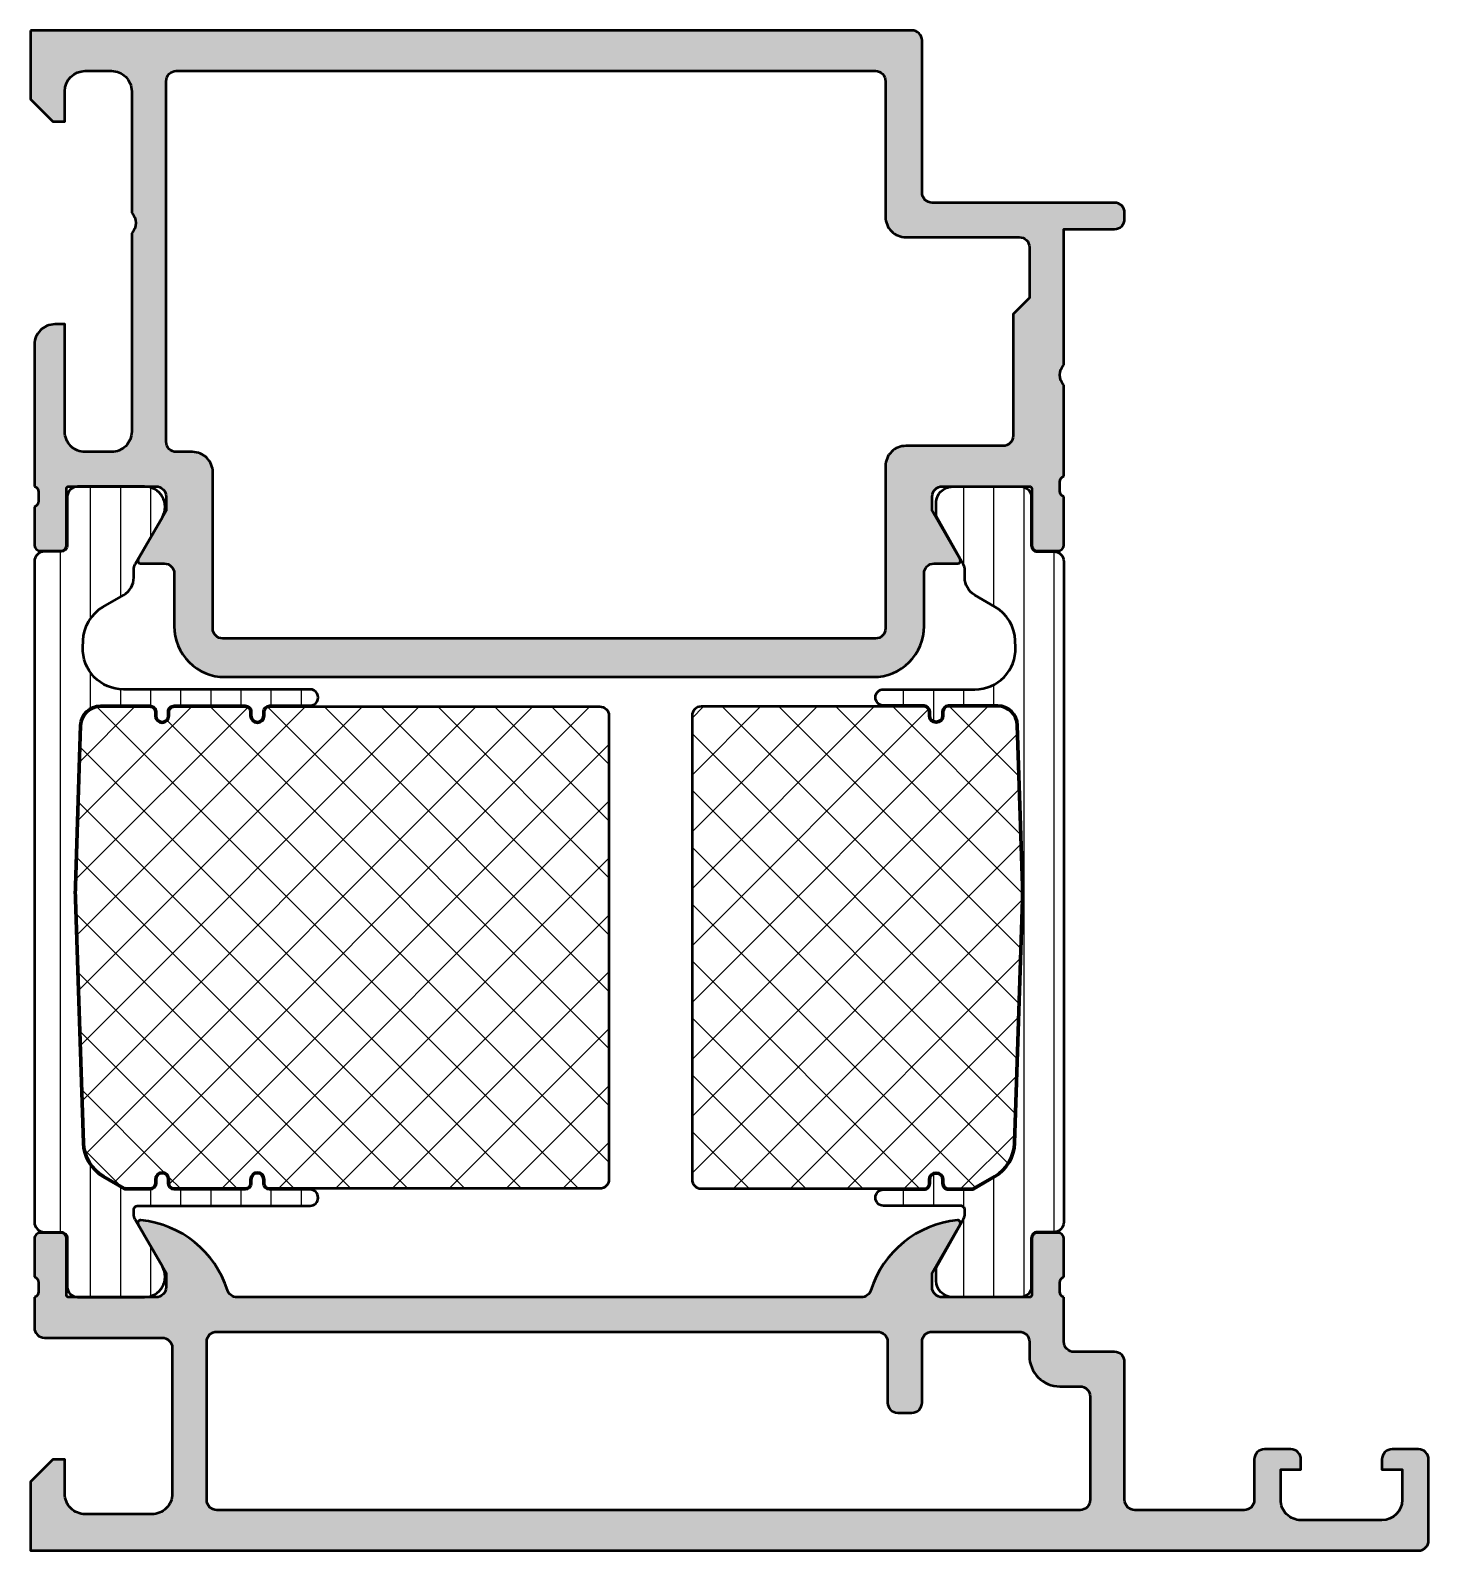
# Model space of a CAD drawing. Extents: x 0 to 69, y 0 to 75.
import ezdxf

# ---------------------------------------------------------------- set-up
doc = ezdxf.new("R2010")
doc.units = 0
for name, color, linetype, lineweight in [('0S-Alu contour', 7, 'Continuous', 50), ('0S-Alu hatch', 252, 'Continuous', 25), ('0S-Plastic contour', 254, 'Continuous', 50), ('0S-Plastic hatch', 253, 'Continuous', 25), ('0S-PT contour', 91, 'Continuous', 50), ('0S-PT hatch', 103, 'Continuous', 25)]:
    doc.layers.add(name, color=color, linetype=linetype, lineweight=lineweight)
pattern_1 = [(90, (0, 0), (-1.4859, 0), [])]
pattern_2 = [(135, (0, 0), (-1.403165018917055, -1.403165018917055), []), (225, (0, 0), (1.403165018917055, -1.403165018917055), [])]

# ---------------------------------------------------------------- blocks, each defined once
blk = doc.blocks.new('376490__948D0B16_7308_45FD_89FC_966E68BD7D61_')
at = {"layer": '0S-Alu hatch'}
h = blk.add_hatch(color=256, dxfattribs=at)
edge = h.paths.add_edge_path()
edge.add_line((0, 75), (-2.274e-13, 71.60000610351548))
edge.add_line((-2.274e-13, 71.60000610351548), (1.099998474121548, 70.49999999999977))
edge.add_line((1.099998474121548, 70.49999999999977), (1.699996948242414, 70.49999999999977))
edge.add_line((1.699996948242414, 70.49999999999977), (1.699996948242187, 71.99999694824155))
edge.add_ellipse((2.700002467840679, 71.99999142864338), major_axis=(-1.000005519613724, 0), ratio=1, start_angle=270.00031624792007, end_angle=359.99968375205344, ccw=False)
edge.add_line((2.699996948242755, 72.99999694824189), (3.999992370595464, 72.99999694824191))
edge.add_ellipse((4.00000762950777, 72.00000482386783), major_axis=(-0.9999921244905065, 0), ratio=1, start_angle=179.9991257291162, end_angle=270.0008742781605, ccw=False)
edge.add_line((4.999999753881866, 71.9999895650825), (4.999992370605468, 66.0000000891988))
edge.add_ellipse((4.475044711822915, 65.50000767399384), major_axis=(-0.7249568674919801, 0), ratio=1, start_angle=136.3947622148808, end_angle=223.6052377851193, ccw=False)
edge.add_line((4.999992370605468, 65.00001525878886), (4.999992370605696, 55.20034669530549))
edge.add_ellipse((3.999998755333607, 55.20034031059752), major_axis=(-0.9999936152924711, 0), ratio=1, start_angle=90.00007131462559, end_angle=180.0003658188442, ccw=False)
edge.add_line((4.000000000000682, 54.20034669530583), (2.699996948232183, 54.20034669530585))
edge.add_ellipse((2.699989318790176, 55.20033906594059), major_axis=(-0.9999923706638405, 0), ratio=1, start_angle=-0.0008742696331864863, end_angle=90.00043713816211, ccw=False)
edge.add_line((1.699996948242755, 55.20035432470781), (1.699996948242414, 60.50001525878932))
edge.add_line((1.699996948242414, 60.50001525878932), (1.199996948231955, 60.50001525878909))
edge.add_arc((1.199974059185418, 59.50003814624513), 0.9999771128059176, 89.99868852422023, 180.0034971356453)
edge.add_line((0.1999969482421875, 59.49997711111072), (0.1999969482421875, 52.50034669530606))
edge.add_ellipse((0.1211605016991324, 52.23282610331302), major_axis=(-0.2788950563273696, 0), ratio=1, start_angle=178.8354106258913, end_angle=253.58012358050138, ccw=False)
edge.add_line((0.3999979482421169, 52.22715769531458), (0.3999979482421167, 51.77356369531441))
edge.add_ellipse((0.1211298525989593, 51.76790303583724), major_axis=(-0.2789255417371411, 0), ratio=1, start_angle=106.4245945553682, end_angle=181.1628700729082, ccw=False)
edge.add_line((0.1999969482421873, 51.50035969531433), (0.1999969482421875, 49.62034869530595))
edge.add_arc((0.4999969482421449, 49.62034869530589), 0.2999999999999581, 180, 269.9999999999995)
edge.add_line((0.4999969482421422, 49.32034869530594), (1.479971267285009, 49.32034869530594))
edge.add_arc((1.479971267285071, 49.62034869530583), 0.2999999999998919, 269.9999999999881, 360)
edge.add_line((1.779971267284963, 49.62034869530583), (1.779971267284963, 52.38034669530603))
edge.add_ellipse((1.899971267284814, 52.38034669530605), major_axis=(-0.1199999999998509, 0), ratio=1, start_angle=269.9999999999809, end_angle=360, ccw=False)
edge.add_line((1.899971267284854, 52.50034669530589), (6.199989318847428, 52.50034669530577))
edge.add_ellipse((6.199999638958132, 52.00035701541648), major_axis=(-0.4999896799958031, 0), ratio=1, start_angle=179.9988173777202, end_angle=270.0011826219843, ccw=False)
edge.add_line((6.699989318847428, 52.00034669530588), (6.69998931884811, 51.30034974706308))
edge.add_line((6.69998931884811, 51.30034974706308), (5.311744689941633, 48.89582399022746))
edge.add_arc((5.438705732802508, 48.83914027023566), 0.1390401039859711, 155.9408883990819, 266.6087467658131)
edge.add_line((5.430480957031477, 48.70034364354774), (6.599989318789539, 48.70034364354797))
edge.add_ellipse((6.599989318794267, 48.20034364349425), major_axis=(-0.50000000005371, 0), ratio=1, start_angle=180, end_angle=270.0000000005418, ccw=False)
edge.add_line((7.099989318847974, 48.20034364349426), (7.099989319543965, 45.60002746509733))
edge.add_arc((9.599989319155625, 45.60002746543209), 2.499999999611659, 180, 270.0000000076703)
edge.add_line((9.599989319490303, 43.10002746582043), (41.60000381504528, 43.1000274658202))
edge.add_arc((41.6000038150454, 45.60002746582009), 2.499999999999886, 269.9999999999974, 360)
edge.add_line((44.10000381504528, 45.60002746582009), (44.10000381434952, 48.20050386083315))
edge.add_ellipse((44.59988557387272, 48.20046189624719), major_axis=(-0.4998817612846414, 0), ratio=1, start_angle=269.9864474349423, end_angle=359.99519007522844, ccw=False)
edge.add_line((44.60000381434497, 48.70034364354771), (45.7695121765131, 48.70034364354793))
edge.add_arc((45.76127923141565, 48.83914523234827), 0.1390455408795058, 273.3944926787504, 384.0558721559237)
edge.add_line((45.88824844360397, 48.89582399022768), (44.50000381469715, 51.30034974706325))
edge.add_line((44.50000381469715, 51.30034974706325), (44.50000381469749, 52.00034669531579))
edge.add_ellipse((44.9999809265721, 52.0003695838384), major_axis=(-0.4999771123985224, 0), ratio=1, start_angle=-90.0034972163437, end_angle=0.0026229516075773063, ccw=False)
edge.add_line((45.000011444145, 52.50034669530555), (49.30002186765159, 52.50034669530555))
edge.add_ellipse((49.30002186765185, 52.38034669530557), major_axis=(-0.1199999999999761, 0), ratio=1, start_angle=180, end_angle=270.0000000001221, ccw=False)
edge.add_line((49.42002186765183, 52.38034669530557), (49.42002186765171, 49.62034869530612))
edge.add_arc((49.72002186765168, 49.6203486953059), 0.2999999999999687, 180, 269.9999999999755)
edge.add_line((49.72002186765156, 49.32034869530594), (50.69999618669442, 49.32034869530594))
edge.add_arc((50.69999618669442, 49.62034869530601), 0.3000000000000682, 270, 360)
edge.add_line((50.99999618669449, 49.62034869530601), (50.99999618669449, 51.99999900000014))
edge.add_ellipse((51.07886328233743, 52.26754234052295), major_axis=(-0.2789255417369553, 0), ratio=1, start_angle=-1.1628700728726926, end_angle=73.5754054446835, ccw=False)
edge.add_line((50.79999518669445, 52.27320299999994), (50.79999518669445, 52.7267969999998))
edge.add_ellipse((51.07883263129799, 52.73246540795897), major_axis=(-0.2788950543875299, 0), ratio=1, start_angle=-73.5801235804592, end_angle=1.164589374142281, ccw=False)
edge.add_line((50.99999618530308, 52.99998599809123), (50.99999618530318, 57.50003515372532))
edge.add_ellipse((51.52494373582884, 58.00002746582028), major_axis=(-0.7249567179886995, 0), ratio=1, start_angle=-43.605237785096676, end_angle=43.6052377851488, ccw=False)
edge.add_line((50.99999618530273, 58.50001977791476), (50.99999618530285, 65.20002746582031))
edge.add_line((50.99999618530285, 65.20002746582031), (53.4999885559032, 65.20002746582031))
edge.add_arc((53.50001907628104, 65.69999695033682), 0.4999694854480623, 269.9965024088649, 360.0087431756967)
edge.add_line((53.99998855590798, 65.70007324428158), (53.99998855590798, 66.00000000000017))
edge.add_arc((53.50001907255529, 66.00003051944137), 0.4999694842841797, 359.9965025161795, 450.006994541168)
edge.add_line((53.49995803739421, 66.50000000000003), (44.49999618530296, 66.49999999999977))
edge.add_ellipse((44.49999001016858, 66.9999938248654), major_axis=(-0.4999938249037591, 0), ratio=1, start_angle=-0.000707626428607, end_angle=90.00070762701438, ccw=False)
edge.add_line((43.99999618530296, 66.99999999999916), (43.99999618530273, 74.5000000000002))
edge.add_arc((43.49999344443556, 74.49999725913284), 0.5000027408746761, 0.0003140784807261, 89.99968592141481)
edge.add_line((43.4999961853033, 75), (0, 75))
edge = h.paths.add_edge_path()
edge.add_ellipse((7.199984716840812, 72.50001070552143), major_axis=(-0.4999923462939928, 0), ratio=1, start_angle=-90.00087145780878, end_angle=0.0008770711576744361, ccw=False)
edge.add_line((7.199992321628428, 73.0000030517576), (41.69999313354515, 73.00000305175763))
edge.add_ellipse((41.69998783306517, 72.49999775127789), major_axis=(-0.500005300507837, 0), ratio=1, start_angle=180.0006073835969, end_angle=269.99939261617556, ccw=False)
edge.add_line((42.19999313354492, 72.50000305175774), (42.19999313354492, 65.80002746579846))
edge.add_arc((43.19997787478526, 65.80001220714765), 0.9999847413567547, 179.9991257303668, 270.0004371381997)
edge.add_line((43.19998550416971, 64.80002746582), (48.79999313354028, 64.8000274658202))
edge.add_ellipse((48.79995498599029, 64.29998931878964), major_axis=(-0.5000381484856741, 0), ratio=1, start_angle=180.0034967900412, end_angle=269.99562894626797, ccw=False)
edge.add_line((49.29999313354471, 64.30001983636765), (49.29999292450713, 61.80001968220825))
edge.add_line((49.29999292450713, 61.80001968220825), (48.49998856494448, 61.00001532264619))
edge.add_line((48.49998856494448, 61.00001532264619), (48.49998856494369, 55.00034669536324))
edge.add_ellipse((47.99999619218534, 55.00033906527024), major_axis=(-0.4999923728165613, 0), ratio=1, start_angle=89.99388005657443, end_angle=180.0008743575903, ccw=False)
edge.add_line((47.99994278641873, 54.50034669530589), (43.19999313354401, 54.50034669530561))
edge.add_arc((43.19998728625894, 53.50035254259147), 0.9999941527312328, 89.99966497328506, 180.0003350264793)
edge.add_line((42.1999931335448, 53.50034669530572), (42.19999313354537, 45.5000274658209))
edge.add_ellipse((41.699962617364, 45.50005798200163), major_axis=(-0.500030517112549, 0), ratio=1, start_angle=90.00349684283088, end_angle=179.9965033166905, ccw=False)
edge.add_line((41.6999931349369, 45.00002746582035), (9.500000000000341, 45.00002746582043))
edge.add_ellipse((9.50001836157852, 45.50003819936844), major_axis=(-0.5000107338851534, 0), ratio=1, start_angle=0.004726929340108654, end_angle=89.99789596329879, ccw=False)
edge.add_line((9.000007629394984, 45.49999694824222), (8.999743532771843, 48.70114946803997))
edge.add_line((8.999743532771843, 48.70114946803997), (8.99998503464451, 53.20034669533152))
edge.add_arc((7.999987416753212, 53.20034907741524), 0.9999976178941349, 359.9998635163313, 450.0001532976584)
edge.add_line((7.99998474121071, 54.20034669530579), (7.199992370605173, 54.20034669530583))
edge.add_ellipse((7.199992370605201, 54.7003466953054), major_axis=(-0.4999999999995737, 0), ratio=1, start_angle=0, end_angle=89.9999999999967, ccw=False)
edge.add_line((6.699992370605627, 54.70034669530554), (6.6999923706054, 72.50000305174888))
at = {"layer": '0S-Alu contour', "color": 7}
for points in [[(0, 75), (-2.274e-13, 71.60000610351548), (1.099998474121548, 70.49999999999977), (1.699996948242414, 70.49999999999977), (1.699996948242187, 71.99999694824155)], [(43.4999961853033, 75), (0, 75)], [(43.99999618530296, 66.99999999999916), (43.99999618530273, 74.5000000000002)], [(2.699996948242755, 72.99999694824189), (3.999992370595464, 72.99999694824191)], [(7.199992321628428, 73.0000030517576), (41.69999313354515, 73.00000305175763)], [(6.699992370605627, 54.70034669530554), (6.6999923706054, 72.50000305174888)], [(42.19999313354492, 72.50000305175774), (42.19999313354492, 65.80002746579846)], [(4.999999753881866, 71.9999895650825), (4.999992370605468, 66.0000000891988)], [(53.49995803739421, 66.50000000000003), (44.49999618530296, 66.49999999999977)], [(53.99998855590798, 65.70007324428158), (53.99998855590798, 66.00000000000017)], [(4.999992370605468, 65.00001525878886), (4.999992370605696, 55.20034669530549)], [(43.19998550416971, 64.80002746582), (48.79999313354028, 64.8000274658202)], [(50.99999618530273, 58.50001977791476), (50.99999618530285, 65.20002746582031), (53.4999885559032, 65.20002746582031)], [(49.29999313354471, 64.30001983636765), (49.29999292450713, 61.80001968220825), (48.49998856494448, 61.00001532264619), (48.49998856494369, 55.00034669536324)], [(1.699996948242755, 55.20035432470781), (1.699996948242414, 60.50001525878932), (1.199996948231955, 60.50001525878909)], [(0.1999969482421875, 59.49997711111072), (0.1999969482421875, 52.50034669530606)], [(50.99999618530308, 52.99998599809123), (50.99999618530318, 57.50003515372532)], [(4.000000000000682, 54.20034669530583), (2.699996948232183, 54.20034669530585)], [(7.99998474121071, 54.20034669530579), (7.199992370605173, 54.20034669530583)], [(47.99994278641873, 54.50034669530589), (43.19999313354401, 54.50034669530561)], [(42.1999931335448, 53.50034669530572), (42.19999313354537, 45.5000274658209)], [(1.899971267284854, 52.50034669530589), (6.199989318847428, 52.50034669530577)], [(9.000007629394984, 45.49999694824222), (8.999743532771843, 48.70114946803997), (8.99998503464451, 53.20034669533152)], [(45.000011444145, 52.50034669530555), (49.30002186765159, 52.50034669530555)], [(50.79999518669445, 52.27320299999994), (50.79999518669445, 52.7267969999998)], [(0.3999979482421169, 52.22715769531458), (0.3999979482421167, 51.77356369531441)], [(1.779971267284963, 49.62034869530583), (1.779971267284963, 52.38034669530603)], [(6.699989318847428, 52.00034669530588), (6.69998931884811, 51.30034974706308), (5.311744689941633, 48.89582399022746)], [(45.88824844360397, 48.89582399022768), (44.50000381469715, 51.30034974706325), (44.50000381469749, 52.00034669531579)], [(49.42002186765183, 52.38034669530557), (49.42002186765171, 49.62034869530612)], [(50.99999618669449, 49.62034869530601), (50.99999618669449, 51.99999900000014)], [(0.1999969482421873, 51.50035969531433), (0.1999969482421875, 49.62034869530595)], [(0.4999969482421422, 49.32034869530594), (1.479971267285009, 49.32034869530594)], [(49.72002186765156, 49.32034869530594), (50.69999618669442, 49.32034869530594)], [(5.430480957031477, 48.70034364354774), (6.599989318789539, 48.70034364354797)], [(7.099989318847974, 48.20034364349426), (7.099989319543965, 45.60002746509733)], [(44.10000381504528, 45.60002746582009), (44.10000381434952, 48.20050386083315)], [(44.60000381434497, 48.70034364354771), (45.7695121765131, 48.70034364354793)], [(41.6999931349369, 45.00002746582035), (9.500000000000341, 45.00002746582043)], [(9.599989319490303, 43.10002746582043), (41.60000381504528, 43.1000274658202)]]:
    blk.add_lwpolyline(points, dxfattribs=at)
for centre, radius, start, end in [((43.49999344443556, 74.49999725913284), 0.5000027408746761, 0.0003140784807261, 89.99968592141481), ((53.50001907255529, 66.00003051944137), 0.4999694842841797, 359.9965025161795, 90.006994541168), ((43.19997787478526, 65.80001220714765), 0.9999847413567547, 179.9991257303668, 270.0004371381997), ((53.50001907628104, 65.69999695033682), 0.4999694854480623, 269.9965024088649, 0.0087431756966592), ((1.199974059185418, 59.50003814624513), 0.9999771128059176, 89.99868852422023, 180.0034971356453), ((7.999987416753212, 53.20034907741524), 0.9999976178941349, 359.9998635163313, 90.00015329765846), ((43.19998728625894, 53.50035254259147), 0.9999941527312328, 89.99966497328506, 180.0003350264793), ((0.4999969482421449, 49.62034869530589), 0.2999999999999581, 180, 269.9999999999995), ((1.479971267285071, 49.62034869530583), 0.2999999999998919, 269.9999999999881, 0), ((49.72002186765168, 49.6203486953059), 0.2999999999999687, 180, 269.9999999999755), ((50.69999618669442, 49.62034869530601), 0.3000000000000682, 270, 0), ((5.438705732802508, 48.83914027023566), 0.1390401039859711, 155.9408883990819, 266.6087467658131), ((45.76127923141565, 48.83914523234827), 0.1390455408795058, 273.3944926787504, 24.05587215592377), ((9.599989319155625, 45.60002746543209), 2.499999999611659, 180, 270.0000000076703), ((41.6000038150454, 45.60002746582009), 2.499999999999886, 269.9999999999974, 0)]:
    blk.add_arc(centre, radius, start, end, dxfattribs=at)
at = {"layer": '0S-Alu contour', "color": 7, "extrusion": (0, 0, -1)}
for centre, radius, start, end in [((-2.700002467840679, 71.99999142864338), 1.000005519613724, 0.0003162479465275, 89.99968375207993), ((-4.00000762950777, 72.00000482386783), 0.9999921244905067, 89.99912572183948, 180.0008742708838), ((-7.199984716840812, 72.50001070552143), 0.4999923462939928, 359.9991229288423, 90.00087145780886), ((-41.69998783306517, 72.49999775127789), 0.500005300507837, 90.00060738382442, 179.9993926164031), ((-44.49999001016858, 66.9999938248654), 0.4999938249037591, 269.9992923729856, 0.0007076264285856), ((-4.475044711822915, 65.50000767399384), 0.7249568674919801, 136.3947622148807, 223.6052377851192), ((-48.79995498599029, 64.29998931878964), 0.5000381484856741, 90.00437105373204, 179.9965032099588), ((-51.52494373582884, 58.00002746582028), 0.7249567179886995, 316.3947622148512, 43.60523778509667), ((-2.699989318790176, 55.20033906594059), 0.9999923706638405, 269.9995628618379, 0.0008742696332149), ((-3.999998755333607, 55.20034031059752), 0.9999936152924711, 179.9996341811558, 269.9999286853744), ((-47.99999619218534, 55.00033906527024), 0.4999923728165614, 179.9991256424097, 270.0061199434256), ((-7.199992370605201, 54.7003466953054), 0.4999999999995737, 270.0000000000033, 0), ((-0.1211605016991324, 52.23282610331302), 0.2788950563273696, 106.4198764194986, 181.1645893741087), ((-1.899971267284814, 52.38034669530605), 0.1199999999998509, 0, 90.00000000001909), ((-6.199999638958132, 52.00035701541648), 0.4999896799958031, 89.99881737801572, 180.0011826222798), ((-44.9999809265721, 52.0003695838384), 0.4999771123985224, 359.9973770483924, 90.00349721634373), ((-49.30002186765185, 52.38034669530557), 0.1199999999999761, 89.99999999987787, 180), ((-51.07883263129799, 52.73246540795897), 0.2788950543875299, 358.8354106258577, 73.58012358045923), ((-0.1211298525989593, 51.76790303583724), 0.2789255417371411, 178.8371299270918, 253.5754054446318), ((-51.07886328233743, 52.26754234052295), 0.2789255417369553, 286.4245945553165, 1.162870072872746), ((-6.599989318794267, 48.20034364349425), 0.50000000005371, 89.99999999945824, 180), ((-44.59988557387272, 48.20046189624719), 0.4998817612846414, 0.0048099247715768, 90.01355256505771), ((-9.50001836157852, 45.50003819936844), 0.5000107338851534, 270.0021040367013, 359.9952730706599), ((-41.699962617364, 45.50005798200163), 0.500030517112549, 180.0034966833096, 269.9965031571691)]:
    blk.add_arc(centre, radius, start, end, dxfattribs=at)
blk = doc.blocks.new('284167__3C049373_61AC_4934_AD2A_5902AD68F170___C91A66F4_90CA_4CFE_892F_2AD6D8AD9C02_')
at = {"layer": '0S-Plastic hatch'}
h = blk.add_hatch(dxfattribs=at)
h.set_pattern_fill('ANSI31', color=256, scale=0.4680000000000001, angle=45, style=0)
h.set_pattern_definition(pattern_1)
edge = h.paths.add_edge_path()
edge.add_line((0.2000045776371556, 48.79000299999975), (0.2000045776371838, 16.20999699999968))
edge.add_arc((0.700004577637184, 16.20999699999968), 0.5000000000000001, 180, 270.000000000008)
edge.add_line((0.700004577637254, 15.70999699999968), (1.520337250894727, 15.7099969999998))
edge.add_ellipse((1.520337250894727, 15.40999699999973), major_axis=(-0.3000000000000664, 0), ratio=1, start_angle=180, end_angle=270.0000000000001, ccw=False)
edge.add_line((1.820337250894795, 15.40999699999979), (1.820002621588628, 13.00999861706348))
edge.add_arc((2.319998599027314, 13.00999597743849), 0.4999959774456543, 179.9996975182267, 270.0003024811965)
edge.add_line((2.32000123865248, 12.5099999999998), (5.635163925468646, 12.5099999999998))
edge.add_arc((5.647041368548521, 13.50992946068472), 0.9999999999998763, 269.3194566383534, 389.9999965993499)
edge.add_line((6.513066802009121, 14.00992940928385), (5.166991860906831, 16.34139991764092))
edge.add_ellipse((5.600004577637201, 16.59139989194046), major_axis=(-0.4999999999999833, 0), ratio=1, start_angle=0, end_angle=29.99999659934292, ccw=False)
edge.add_line((5.100004577637219, 16.59139989194046), (5.100004577637189, 16.81001272907981))
edge.add_ellipse((5.300004577637164, 16.81001272907982), major_axis=(-0.1999999999999744, 0), ratio=1, start_angle=269.9999999999959, end_angle=360, ccw=False)
edge.add_line((5.300004577637178, 17.01001272907979), (13.80000457763721, 17.01001272907974))
edge.add_arc((13.80000457763722, 17.41001272907973), 0.3999999999999879, 269.999999999998, 449.9999999999979)
edge.add_line((13.80000457763723, 17.81001272907972), (11.80000457763729, 17.81001272907975))
edge.add_ellipse((11.8000045776373, 18.1100127290798), major_axis=(-0.3000000000000504, 0), ratio=1, start_angle=0, end_angle=89.99999999999773, ccw=False)
edge.add_line((11.50000457763725, 18.1100127290798), (11.50000457763717, 18.31001272907984))
edge.add_arc((11.2000045776372, 18.31001272907984), 0.2999999999999687, 0, 180)
edge.add_line((10.90000457763723, 18.31001272907984), (10.90000457763731, 18.11001272907994))
edge.add_ellipse((10.60000457763715, 18.11001272907986), major_axis=(-0.3000000000001677, 0), ratio=1, start_angle=90.0000000000133, end_angle=180, ccw=False)
edge.add_line((10.60000457763722, 17.81001272907969), (7.100004577637216, 17.81001272907978))
edge.add_ellipse((7.10000457763723, 18.1100127290798), major_axis=(-0.3000000000000256, 0), ratio=1, start_angle=0, end_angle=89.99999999999733, ccw=False)
edge.add_line((6.800004577637205, 18.1100127290798), (6.800004577637093, 18.31001272907984))
edge.add_arc((6.50000457763711, 18.31001272907984), 0.2999999999999829, 0, 180)
edge.add_line((6.200004577637127, 18.31001272907984), (6.200004577637212, 18.11001272907988))
edge.add_ellipse((5.900004577637186, 18.11001272907983), major_axis=(-0.3000000000000256, 0), ratio=1, start_angle=90.00000000000801, end_angle=180, ccw=False)
edge.add_line((5.900004577637228, 17.81001272907981), (4.73590296243678, 17.81001272907984))
edge.add_ellipse((4.735902962436801, 18.01001272871132), major_axis=(-0.1999999996314798, 0), ratio=1, start_angle=59.99999999999358, end_angle=89.99999999999392, ccw=False)
edge.add_line((4.635902962621042, 17.83680764827359), (3.599100479330315, 18.43540571210497))
edge.add_ellipse((4.59910031390134, 20.16745660626682), major_axis=(-1.999999992277227, 0), ratio=1, start_angle=1.7229977105125158, end_angle=60.00000534461259, ccw=False)
edge.add_line((2.600004577637219, 20.10732170492393), (2.205385147673249, 32.13201509160877))
edge.add_ellipse((12.20000457761251, 32.4600127290804), major_axis=(-9.999999999975326, 0), ratio=1, start_angle=-1.8796251589939743, end_angle=1.879625158997726, ccw=False)
edge.add_line((2.20538514767322, 32.78801036655142), (2.463159498991285, 40.72281249282709))
edge.add_ellipse((3.462621441987682, 40.69001272907989), major_axis=(-1.000000000000001, 0), ratio=1, start_angle=269.99999999999915, end_angle=358.12037484100546, ccw=False)
edge.add_line((3.462621441987697, 41.6900127290799), (5.900004577637237, 41.69001272907982))
edge.add_ellipse((5.900004577637244, 41.39001272907985), major_axis=(-0.2999999999999616, 0), ratio=1, start_angle=180, end_angle=270.00000000000136, ccw=False)
edge.add_line((6.200004577637209, 41.39001272907988), (6.200004577637185, 41.19001272907984))
edge.add_arc((6.500004577637167, 41.19001272907982), 0.2999999999999829, 180, 360)
edge.add_line((6.80000457763715, 41.19001272907981), (6.80000457763715, 41.39001272907981))
edge.add_ellipse((7.10000457763709, 41.39001272907982), major_axis=(-0.2999999999999403, 0), ratio=1, start_angle=269.9999999999971, end_angle=360, ccw=False)
edge.add_line((7.100004577637105, 41.69001272907976), (10.60000457763736, 41.69001272907983))
edge.add_ellipse((10.60000457763737, 41.3900127290799), major_axis=(-0.299999999999919, 0), ratio=1, start_angle=180, end_angle=270.0000000000017, ccw=False)
edge.add_line((10.90000457763729, 41.39001272907992), (10.9000045776372, 41.19001272907979))
edge.add_arc((11.2000045776372, 41.19001272907982), 0.2999999999999989, 180, 360)
edge.add_line((11.5000045776372, 41.19001272907984), (11.50000457763725, 41.39001272907982))
edge.add_ellipse((11.80000457763723, 41.39001272907985), major_axis=(-0.2999999999999829, 0), ratio=1, start_angle=270.0000000000048, end_angle=360, ccw=False)
edge.add_line((11.80000457763721, 41.69001272907983), (13.80000457763721, 41.69001272907982))
edge.add_arc((13.80000457763721, 42.0900127290798), 0.3999999999999844, 270, 450.0000000000002)
edge.add_line((13.80000457763721, 42.49001272907978), (4.587865989936871, 42.49001272907974))
edge.add_ellipse((4.58786598993684, 44.49001272907976), major_axis=(-2.000000000000021, 0), ratio=1, start_angle=-1.8796251589948838, end_angle=90.0000000000008, ccw=False)
edge.add_line((2.588942103944028, 44.55561225657414), (2.600004577637161, 44.89270375323544))
edge.add_ellipse((4.599100321620618, 44.83256885166043), major_axis=(-2.000000000000051, 0), ratio=1, start_angle=299.9999946553889, end_angle=358.2770022894899, ccw=False)
edge.add_line((3.599100483188133, 46.5646197525104), (4.600004496853426, 47.1424918255763))
edge.add_arc((4.100004577637124, 48.00851727600126), 1.000000000000034, 299.9999946553925, 360)
edge.add_line((5.100004577637158, 48.00851727600129), (5.100004577637222, 48.40860010805913))
edge.add_ellipse((5.600004577637204, 48.40860010805906), major_axis=(-0.4999999999999823, 0), ratio=1, start_angle=330.00000340065606, end_angle=360, ccw=False)
edge.add_line((5.166991860906839, 48.6586000823586), (6.513066802009236, 50.9900705907157))
edge.add_arc((5.647041368548624, 51.49007053931486), 0.9999999999999021, 330.0000034006489, 450.6805433616455)
edge.add_line((5.635163925468765, 52.48999999999981), (2.32000123865236, 52.48999999999981))
edge.add_arc((2.319998599027201, 51.990004022561), 0.4999959774457751, 89.99969751880425, 180.0003024817733)
edge.add_line((1.820002621588393, 51.990001382936), (1.82033725089468, 49.59000299999976))
edge.add_ellipse((1.520337250894661, 49.59000299999977), major_axis=(-0.3000000000000196, 0), ratio=1, start_angle=90.00000000001342, end_angle=180, ccw=False)
edge.add_line((1.520337250894731, 49.29000299999975), (0.7000045776371513, 49.29000299999975))
edge.add_arc((0.7000045776371533, 48.79000299999975), 0.5, 90.00000000000021, 180)
at = {"layer": '0S-Plastic contour', "color": 7}
for points in [[(1.820002621588393, 51.990001382936), (1.82033725089468, 49.59000299999976)], [(5.635163925468765, 52.48999999999981), (2.32000123865236, 52.48999999999981)], [(5.166991860906839, 48.6586000823586), (6.513066802009236, 50.9900705907157)], [(0.2000045776371556, 48.79000299999975), (0.2000045776371838, 16.20999699999968)], [(1.520337250894731, 49.29000299999975), (0.7000045776371513, 49.29000299999975)], [(5.100004577637158, 48.00851727600129), (5.100004577637222, 48.40860010805913)], [(3.599100483188133, 46.5646197525104), (4.600004496853426, 47.1424918255763)], [(2.588942103944028, 44.55561225657414), (2.600004577637161, 44.89270375323544)], [(13.80000457763721, 42.49001272907978), (4.587865989936871, 42.49001272907974)], [(3.462621441987697, 41.6900127290799), (5.900004577637237, 41.69001272907982)], [(6.200004577637209, 41.39001272907988), (6.200004577637185, 41.19001272907984)], [(6.80000457763715, 41.19001272907981), (6.80000457763715, 41.39001272907981)], [(7.100004577637105, 41.69001272907976), (10.60000457763736, 41.69001272907983)], [(10.90000457763729, 41.39001272907992), (10.9000045776372, 41.19001272907979)], [(11.5000045776372, 41.19001272907984), (11.50000457763725, 41.39001272907982)], [(11.80000457763721, 41.69001272907983), (13.80000457763721, 41.69001272907982)], [(2.20538514767322, 32.78801036655142), (2.463159498991285, 40.72281249282709)], [(2.600004577637219, 20.10732170492393), (2.205385147673249, 32.13201509160877)], [(4.635902962621042, 17.83680764827359), (3.599100479330315, 18.43540571210497)], [(6.200004577637127, 18.31001272907984), (6.200004577637212, 18.11001272907988)], [(6.800004577637205, 18.1100127290798), (6.800004577637093, 18.31001272907984)], [(10.90000457763723, 18.31001272907984), (10.90000457763731, 18.11001272907994)], [(11.50000457763725, 18.1100127290798), (11.50000457763717, 18.31001272907984)], [(5.900004577637228, 17.81001272907981), (4.73590296243678, 17.81001272907984)], [(10.60000457763722, 17.81001272907969), (7.100004577637216, 17.81001272907978)], [(13.80000457763723, 17.81001272907972), (11.80000457763729, 17.81001272907975)], [(5.100004577637219, 16.59139989194046), (5.100004577637189, 16.81001272907981)], [(5.300004577637178, 17.01001272907979), (13.80000457763721, 17.01001272907974)], [(6.513066802009121, 14.00992940928385), (5.166991860906831, 16.34139991764092)], [(0.700004577637254, 15.70999699999968), (1.520337250894727, 15.7099969999998)], [(1.820337250894795, 15.40999699999979), (1.820002621588628, 13.00999861706348)], [(2.32000123865248, 12.5099999999998), (5.635163925468646, 12.5099999999998)]]:
    blk.add_lwpolyline(points, dxfattribs=at)
for centre, radius, start, end in [((2.319998599027201, 51.990004022561), 0.4999959774457751, 89.99969751880425, 180.0003024817733), ((5.647041368548624, 51.49007053931486), 0.9999999999999021, 330.0000034006489, 90.68054336164558), ((0.7000045776371533, 48.79000299999975), 0.5, 90.00000000000021, 180), ((4.100004577637124, 48.00851727600126), 1.000000000000034, 299.9999946553925, 0), ((13.80000457763721, 42.0900127290798), 0.3999999999999844, 270, 90.00000000000026), ((6.500004577637167, 41.19001272907982), 0.2999999999999829, 180, 0), ((11.2000045776372, 41.19001272907982), 0.2999999999999989, 180, 0), ((6.50000457763711, 18.31001272907984), 0.2999999999999829, 0, 180), ((11.2000045776372, 18.31001272907984), 0.2999999999999687, 0, 180), ((13.80000457763722, 17.41001272907973), 0.3999999999999879, 269.999999999998, 89.99999999999797), ((0.700004577637184, 16.20999699999968), 0.5000000000000001, 180, 270.000000000008), ((5.647041368548521, 13.50992946068472), 0.9999999999998763, 269.3194566383534, 29.9999965993499), ((2.319998599027314, 13.00999597743849), 0.4999959774456543, 179.9996975182267, 270.0003024811965)]:
    blk.add_arc(centre, radius, start, end, dxfattribs=at)
at = {"layer": '0S-Plastic contour', "color": 7, "extrusion": (0, 0, -1)}
for centre, radius, start, end in [((-1.520337250894661, 49.59000299999977), 0.3000000000000196, 180, 269.9999999999866), ((-5.600004577637204, 48.40860010805906), 0.4999999999999823, 0, 29.99999659934392), ((-4.599100321620618, 44.83256885166043), 2.000000000000051, 1.722997710510139, 60.00000534461111), ((-4.58786598993684, 44.49001272907976), 2.000000000000021, 269.9999999999992, 1.879625158994947), ((-3.462621441987682, 40.69001272907989), 1.000000000000001, 1.879625158994559, 90.00000000000087), ((-5.900004577637244, 41.39001272907985), 0.2999999999999616, 89.99999999999864, 180), ((-7.10000457763709, 41.39001272907982), 0.2999999999999403, 0, 90.00000000000288), ((-10.60000457763737, 41.3900127290799), 0.299999999999919, 89.99999999999831, 180), ((-11.80000457763723, 41.39001272907985), 0.2999999999999829, 0, 89.99999999999525), ((-12.20000457761251, 32.4600127290804), 9.999999999975326, 358.1203748410023, 1.879625158993977), ((-4.59910031390134, 20.16745660626682), 1.999999992277227, 299.9999946553874, 358.2770022894875), ((-5.900004577637186, 18.11001272907983), 0.3000000000000256, 180, 269.999999999992), ((-7.10000457763723, 18.1100127290798), 0.3000000000000256, 270.0000000000027, 0), ((-10.60000457763715, 18.11001272907986), 0.3000000000001677, 180, 269.9999999999867), ((-11.8000045776373, 18.1100127290798), 0.3000000000000504, 270.0000000000023, 0), ((-4.735902962436801, 18.01001272871132), 0.1999999996314798, 270.0000000000061, 300.0000000000064), ((-5.300004577637164, 16.81001272907982), 0.1999999999999744, 0, 90.00000000000406), ((-5.600004577637201, 16.59139989194046), 0.4999999999999833, 330.0000034006571, 0), ((-1.520337250894727, 15.40999699999973), 0.3000000000000664, 89.99999999999987, 180)]:
    blk.add_arc(centre, radius, start, end, dxfattribs=at)
blk = doc.blocks.new('284167__F318C2E2_E092_4D3B_97AC_A790A13AD1BC___90CBD016_C0DB_44B7_853C_6394FDBAF45C_')
at = {"layer": '0S-Plastic hatch'}
h = blk.add_hatch(dxfattribs=at)
h.set_pattern_fill('ANSI31', color=256, scale=0.4680000000000001, angle=45, style=0)
h.set_pattern_definition(pattern_1)
edge = h.paths.add_edge_path()
edge.add_line((50.99996185528681, 48.79002845815957), (50.99996185528674, 16.20999699999967))
edge.add_ellipse((50.4999618552868, 16.20999699999966), major_axis=(-0.4999999999999361, 0), ratio=1, start_angle=89.99999999999591, end_angle=180, ccw=False)
edge.add_line((50.49996185528677, 15.70999699999973), (49.68963052482298, 15.70999699999975))
edge.add_arc((49.68963052482298, 15.40999699999975), 0.3, 89.99999999999864, 180.0079246230968)
edge.add_line((49.38963052769246, 15.4099555067704), (49.38996245605103, 13.01008188446196))
edge.add_ellipse((48.88996246083351, 13.0100127290797), major_axis=(-0.4999999999999886, 0), ratio=1, start_angle=90.0000000000008, end_angle=180.0079246230969, ccw=False)
edge.add_line((48.88996246083351, 12.51001272907972), (45.49996185528681, 12.51001272907966))
edge.add_ellipse((45.49996185528683, 13.31001272907971), major_axis=(-0.8000000000000576, 0), ratio=1, start_angle=0, end_angle=89.99999999999852, ccw=False)
edge.add_line((44.69996185528677, 13.31001272907971), (44.69996185528674, 13.96001272907979))
edge.add_line((44.69996185528674, 13.96001272907979), (46.04727170879267, 16.37258356831021))
edge.add_arc((45.60996185477887, 16.61498837867966), 0.5000000005078241, 330.9999999999887, 360)
edge.add_line((46.10996185528669, 16.61498837867956), (46.10996185528676, 16.81001272907978))
edge.add_arc((45.9099618552868, 16.81001272907978), 0.1999999999999602, 0, 90.00000000000813)
edge.add_line((45.90996185528676, 17.01001272907974), (42.09996185528675, 17.01001272907968))
edge.add_ellipse((42.09996185528673, 17.41001272907969), major_axis=(-0.4000000000000057, 0), ratio=1, start_angle=-89.99999999999801, end_angle=90.00000000000199, ccw=False)
edge.add_line((42.09996185528675, 17.81001272907969), (44.09996185528675, 17.81001272907972))
edge.add_arc((44.09996185528679, 18.1100127290797), 0.3000000000000043, 269.9999999999919, 360)
edge.add_line((44.3999618552868, 18.1100127290797), (44.39996185528679, 18.31001272907975))
edge.add_ellipse((44.6999618552868, 18.31001272907976), major_axis=(-0.3000000000000114, 0), ratio=1, start_angle=180, end_angle=360, ccw=False)
edge.add_line((44.99996185528681, 18.31001272907975), (44.99996185528675, 18.1100127290797))
edge.add_arc((45.29996185528673, 18.11001272907973), 0.2999999999999829, 180, 270.0000000000054)
edge.add_line((45.29996185528676, 17.81001272907975), (46.46406347048705, 17.81001272907975))
edge.add_arc((46.46406347048703, 18.01001272871123), 0.1999999996314743, 270.0000000000041, 300.0000000000043)
edge.add_line((46.56406347030278, 17.8368076482735), (47.60086595359365, 18.43540571210497))
edge.add_arc((46.60086611902261, 20.16745660626679), 1.99999999227721, 299.9999946553879, 358.2770022894884)
edge.add_line((48.59996185528672, 20.10732170492393), (48.99458128525068, 32.13201509160767))
edge.add_arc((38.99996185528499, 32.46001272908028), 10.00000000000177, 358.1203748410016, 361.8796251589934)
edge.add_line((48.99458128525072, 32.78801036655202), (48.73680693393268, 40.72281249282701))
edge.add_arc((47.73734499093627, 40.69001272907978), 1.000000000000027, 1.87962515899611, 90.0000000000016)
edge.add_line((47.73734499093623, 41.69001272907982), (45.29996185528671, 41.69001272907975))
edge.add_arc((45.29996185528671, 41.39001272907981), 0.2999999999999545, 90, 180)
edge.add_line((44.99996185528675, 41.39001272907981), (44.99996185528675, 41.19001272907976))
edge.add_ellipse((44.69996185528677, 41.19001272907975), major_axis=(-0.2999999999999829, 0), ratio=1, start_angle=0, end_angle=180, ccw=False)
edge.add_line((44.39996185528679, 41.19001272907975), (44.39996185528679, 41.39001272907974))
edge.add_arc((44.09996185528682, 41.39001272907976), 0.2999999999999687, 0, 89.99999999999729)
edge.add_line((44.09996185528683, 41.69001272907973), (42.09996185528675, 41.69001272907977))
edge.add_ellipse((42.09996185528674, 42.09001272907975), major_axis=(-0.3999999999999772, 0), ratio=1, start_angle=-89.99999999999898, end_angle=90.00000000000102, ccw=False)
edge.add_line((42.09996185528675, 42.49001272907973), (46.61210044298712, 42.49001272907967))
edge.add_arc((46.61210044298712, 44.49001272907966), 1.999999999999992, 270, 361.8796251589957)
edge.add_line((48.61102432897991, 44.55561225657408), (48.59996185528675, 44.89270375323545))
edge.add_arc((46.6008661113033, 44.83256885166039), 2.000000000000035, 1.722997710511408, 60.00000534461239)
edge.add_line((47.60086594973574, 46.56461975251037), (46.6099619360706, 47.14249182557621))
edge.add_ellipse((47.1099618552868, 48.00851727600122), major_axis=(-1.000000000000017, 0), ratio=1, start_angle=0, end_angle=60.000005344614124, ccw=False)
edge.add_line((46.10996185528677, 48.00851727600123), (46.10996185528672, 48.38503707957972))
edge.add_arc((45.60996185516514, 48.38503707957975), 0.5000000001215765, 0, 28.99999999999719)
edge.add_line((46.04727170884118, 48.62744188976183), (44.69996185528671, 51.04001272907986))
edge.add_line((44.69996185528671, 51.04001272907986), (44.69996185528674, 51.69001272907976))
edge.add_ellipse((45.49996185528669, 51.69001272907971), major_axis=(-0.7999999999999546, 0), ratio=1, start_angle=269.99999999999795, end_angle=360, ccw=False)
edge.add_line((45.49996185528672, 52.49001272907968), (48.88996246561596, 52.4900127290797))
edge.add_ellipse((48.88996246561596, 51.99001272907969), major_axis=(-0.5000000000000142, 0), ratio=1, start_angle=179.9920752627074, end_angle=269.9999999999992, ccw=False)
edge.add_line((49.38996246083337, 51.98994357270104), (49.38963052769254, 49.59006995198676))
edge.add_arc((49.68963052482298, 49.59002845815957), 0.2999999999999999, 179.9920752627072, 270)
edge.add_line((49.68963052482298, 49.29002845815958), (50.49996185528681, 49.29002845815958))
edge.add_ellipse((50.49996185528681, 48.79002845815957), major_axis=(-0.5, 0), ratio=1, start_angle=180, end_angle=270, ccw=False)
at = {"layer": '0S-Plastic contour', "color": 7}
for points in [[(45.49996185528672, 52.49001272907968), (48.88996246561596, 52.4900127290797)], [(49.38996246083337, 51.98994357270104), (49.38963052769254, 49.59006995198676)], [(46.04727170884118, 48.62744188976183), (44.69996185528671, 51.04001272907986), (44.69996185528674, 51.69001272907976)], [(49.68963052482298, 49.29002845815958), (50.49996185528681, 49.29002845815958)], [(50.99996185528681, 48.79002845815957), (50.99996185528674, 16.20999699999967)], [(46.10996185528677, 48.00851727600123), (46.10996185528672, 48.38503707957972)], [(47.60086594973574, 46.56461975251037), (46.6099619360706, 47.14249182557621)], [(48.61102432897991, 44.55561225657408), (48.59996185528675, 44.89270375323545)], [(42.09996185528675, 42.49001272907973), (46.61210044298712, 42.49001272907967)], [(44.09996185528683, 41.69001272907973), (42.09996185528675, 41.69001272907977)], [(44.39996185528679, 41.19001272907975), (44.39996185528679, 41.39001272907974)], [(44.99996185528675, 41.39001272907981), (44.99996185528675, 41.19001272907976)], [(47.73734499093623, 41.69001272907982), (45.29996185528671, 41.69001272907975)], [(48.99458128525072, 32.78801036655202), (48.73680693393268, 40.72281249282701)], [(48.59996185528672, 20.10732170492393), (48.99458128525068, 32.13201509160767)], [(44.3999618552868, 18.1100127290797), (44.39996185528679, 18.31001272907975)], [(44.99996185528681, 18.31001272907975), (44.99996185528675, 18.1100127290797)], [(46.56406347030278, 17.8368076482735), (47.60086595359365, 18.43540571210497)], [(42.09996185528675, 17.81001272907969), (44.09996185528675, 17.81001272907972)], [(45.29996185528676, 17.81001272907975), (46.46406347048705, 17.81001272907975)], [(45.90996185528676, 17.01001272907974), (42.09996185528675, 17.01001272907968)], [(46.10996185528669, 16.61498837867956), (46.10996185528676, 16.81001272907978)], [(44.69996185528677, 13.31001272907971), (44.69996185528674, 13.96001272907979), (46.04727170879267, 16.37258356831021)], [(49.38963052769246, 15.4099555067704), (49.38996245605103, 13.01008188446196)], [(50.49996185528677, 15.70999699999973), (49.68963052482298, 15.70999699999975)], [(48.88996246083351, 12.51001272907972), (45.49996185528681, 12.51001272907966)]]:
    blk.add_lwpolyline(points, dxfattribs=at)
at = {"layer": '0S-Plastic contour', "color": 7, "extrusion": (0, 0, -1)}
for centre, radius, start, end in [((-45.49996185528669, 51.69001272907971), 0.7999999999999546, 0, 90.00000000000205), ((-48.88996246561596, 51.99001272907969), 0.5000000000000142, 90.00000000000081, 180.0079247372927), ((-50.49996185528681, 48.79002845815957), 0.5, 90, 180), ((-47.1099618552868, 48.00851727600122), 1.000000000000017, 299.999994655386, 0), ((-42.09996185528674, 42.09001272907975), 0.3999999999999772, 269.999999999999, 89.99999999999898), ((-44.69996185528677, 41.19001272907975), 0.2999999999999829, 180, 0), ((-44.6999618552868, 18.31001272907976), 0.3000000000000114, 0, 180), ((-42.09996185528673, 17.41001272907969), 0.4000000000000057, 269.999999999998, 89.99999999999797), ((-50.4999618552868, 16.20999699999966), 0.4999999999999361, 180, 270.0000000000041), ((-45.49996185528683, 13.31001272907971), 0.8000000000000576, 270.0000000000015, 0), ((-48.88996246083351, 13.0100127290797), 0.4999999999999886, 179.9920753769031, 269.9999999999992)]:
    blk.add_arc(centre, radius, start, end, dxfattribs=at)
at = {"layer": '0S-Plastic contour', "color": 7}
for centre, radius, start, end in [((49.68963052482298, 49.59002845815957), 0.2999999999999999, 179.9920752627072, 270), ((45.60996185516514, 48.38503707957975), 0.5000000001215765, 0, 28.99999999999719), ((46.6008661113033, 44.83256885166039), 2.000000000000035, 1.722997710511408, 60.00000534461239), ((46.61210044298712, 44.49001272907966), 1.999999999999992, 270, 1.879625158995722), ((44.09996185528682, 41.39001272907976), 0.2999999999999687, 0, 89.99999999999729), ((45.29996185528671, 41.39001272907981), 0.2999999999999545, 90, 180), ((47.73734499093627, 40.69001272907978), 1.000000000000027, 1.87962515899611, 90.0000000000016), ((38.99996185528499, 32.46001272908028), 10.00000000000177, 358.1203748410016, 1.879625158993395), ((46.60086611902261, 20.16745660626679), 1.99999999227721, 299.9999946553879, 358.2770022894884), ((44.09996185528679, 18.1100127290797), 0.3000000000000043, 269.9999999999919, 0), ((45.29996185528673, 18.11001272907973), 0.2999999999999829, 180, 270.0000000000054), ((46.46406347048703, 18.01001272871123), 0.1999999996314743, 270.0000000000041, 300.0000000000043), ((45.9099618552868, 16.81001272907978), 0.1999999999999602, 0, 90.00000000000813), ((45.60996185477887, 16.61498837867966), 0.5000000005078241, 330.9999999999887, 0), ((49.68963052482298, 15.40999699999975), 0.3, 89.99999999999864, 180.0079246230968)]:
    blk.add_arc(centre, radius, start, end, dxfattribs=at)
blk = doc.blocks.new('376570__754C6797_3AC1_49F8_83B8_34D552EDBEBE_')
at = {"layer": '0S-PT hatch'}
h = blk.add_hatch(dxfattribs=at)
h.set_pattern_fill('ANSI37', color=256, scale=0.625, angle=90, style=0)
h.set_pattern_definition(pattern_2)
edge = h.paths.add_edge_path()
edge.add_line((32.6499618552868, 41.19001272907975), (32.64996185528678, 18.31001272907974))
edge.add_arc((33.09996185528677, 18.31001272907974), 0.4499999999999851, 180, 270)
edge.add_line((33.09996185528677, 17.86001272907975), (44.09996185528677, 17.86001272907969))
edge.add_arc((44.09996185528673, 18.11001272907969), 0.25, 270.0000000000081, 360)
edge.add_line((44.34996185528674, 18.11001272907961), (44.34996185528682, 18.31001272907986))
edge.add_ellipse((44.69996185528681, 18.31001272907976), major_axis=(-0.3499999999999943, 0), ratio=1, start_angle=180, end_angle=360, ccw=False)
edge.add_line((45.04996185528681, 18.31001272907965), (45.04996185528675, 18.11001272907982))
edge.add_arc((45.29996185528675, 18.11001272907975), 0.2499999999999964, 180, 270)
edge.add_line((45.29996185528675, 17.86001272907975), (46.46406347048706, 17.86001272907975))
edge.add_arc((46.46406347048707, 18.01001272871112), 0.1499999996313661, 269.9999999999973, 299.9999946536885)
edge.add_line((46.53906345818134, 17.8801089114644), (47.57586595758285, 18.47870698459736))
edge.add_arc((46.60086611902261, 20.16745660626678), 1.949999992277207, 299.9999946536919, 358.2789976252668)
edge.add_line((48.54998650235867, 20.10889295589405), (48.94460818810088, 32.13365507979544))
edge.add_arc((38.99970993400984, 32.46001277071249), 9.95025178709784, 358.1204221813712, 361.879672499462)
edge.add_line((48.94460764878374, 32.78638689549665), (48.68683383678273, 40.72117250464384))
edge.add_arc((47.73734499093626, 40.6900127290798), 0.9500000000000312, 1.879625159248617, 90.00000000000216)
edge.add_line((47.73734499093622, 41.64001272907984), (45.29996185528669, 41.64001272907974))
edge.add_arc((45.29996185528669, 41.39001272907981), 0.249999999999936, 90, 180)
edge.add_line((45.04996185528675, 41.39001272907981), (45.04996185528675, 41.19001272907976))
edge.add_ellipse((44.69996185528677, 41.19001272907976), major_axis=(-0.3499999999999801, 0), ratio=1, start_angle=0, end_angle=180, ccw=False)
edge.add_line((44.34996185528679, 41.19001272907976), (44.3499618552868, 41.39001272907977))
edge.add_arc((44.09996185528683, 41.39001272907978), 0.2499999999999574, 0, 90.0000000000016)
edge.add_line((44.09996185528682, 41.64001272907973), (33.09996185528682, 41.64001272907976))
edge.add_arc((33.09996185528682, 41.19001272907975), 0.4500000000000171, 90, 180)
at = {"layer": '0S-PT contour', "color": 7}
for points in [[(44.09996185528682, 41.64001272907973), (33.09996185528682, 41.64001272907976)], [(44.34996185528679, 41.19001272907976), (44.3499618552868, 41.39001272907977)], [(45.04996185528675, 41.39001272907981), (45.04996185528675, 41.19001272907976)], [(47.73734499093622, 41.64001272907984), (45.29996185528669, 41.64001272907974)], [(32.6499618552868, 41.19001272907975), (32.64996185528678, 18.31001272907974)], [(48.94460764878374, 32.78638689549665), (48.68683383678273, 40.72117250464384)], [(48.54998650235867, 20.10889295589405), (48.94460818810088, 32.13365507979544)], [(44.34996185528674, 18.11001272907961), (44.34996185528682, 18.31001272907986)], [(45.04996185528681, 18.31001272907965), (45.04996185528675, 18.11001272907982)], [(46.53906345818134, 17.8801089114644), (47.57586595758285, 18.47870698459736)], [(33.09996185528677, 17.86001272907975), (44.09996185528677, 17.86001272907969)], [(45.29996185528675, 17.86001272907975), (46.46406347048706, 17.86001272907975)]]:
    blk.add_lwpolyline(points, dxfattribs=at)
for centre, radius, start, end in [((33.09996185528682, 41.19001272907975), 0.4500000000000171, 90, 180), ((44.09996185528683, 41.39001272907978), 0.2499999999999574, 0, 90.0000000000016), ((45.29996185528669, 41.39001272907981), 0.249999999999936, 90, 180), ((47.73734499093626, 40.6900127290798), 0.9500000000000312, 1.879625159248617, 90.00000000000216), ((38.99970993400984, 32.46001277071249), 9.95025178709784, 358.1204221813712, 1.879672499461979), ((46.60086611902261, 20.16745660626678), 1.949999992277207, 299.9999946536919, 358.2789976252668), ((33.09996185528677, 18.31001272907974), 0.4499999999999851, 180, 270), ((44.09996185528673, 18.11001272907969), 0.25, 270.0000000000081, 0), ((45.29996185528675, 18.11001272907975), 0.2499999999999964, 180, 270), ((46.46406347048707, 18.01001272871112), 0.1499999996313661, 269.9999999999973, 299.9999946536885)]:
    blk.add_arc(centre, radius, start, end, dxfattribs=at)
at = {"layer": '0S-PT contour', "color": 7, "extrusion": (0, 0, -1)}
for centre, radius, start, end in [((-44.69996185528677, 41.19001272907976), 0.3499999999999801, 180, 0), ((-44.69996185528681, 18.31001272907976), 0.3499999999999943, 0, 180)]:
    blk.add_arc(centre, radius, start, end, dxfattribs=at)
blk = doc.blocks.new('376570__9AF95A0E_9B73_44ED_8DE3_607C83588EDC_')
at = {"layer": '0S-PT hatch'}
h = blk.add_hatch(dxfattribs=at)
h.set_pattern_fill('ANSI37', color=256, scale=0.625, angle=90, style=0)
h.set_pattern_definition(pattern_2)
edge = h.paths.add_edge_path()
edge.add_ellipse((28.10000457763715, 41.1900127290798), major_axis=(-0.45000000000001, 0), ratio=1, start_angle=180, end_angle=270.0000000000018, ccw=False)
edge.add_line((28.55000457763717, 41.19001272907978), (28.55000457763719, 18.3100127290798))
edge.add_ellipse((28.10000457763722, 18.31001272907978), major_axis=(-0.4499999999999745, 0), ratio=1, start_angle=90.00000000000051, end_angle=180, ccw=False)
edge.add_line((28.10000457763722, 17.86001272907981), (11.80000457763718, 17.86001272907975))
edge.add_ellipse((11.8000045776372, 18.11001272907976), major_axis=(-0.2500000000000071, 0), ratio=1, start_angle=0, end_angle=89.99999999999471, ccw=False)
edge.add_line((11.55000457763719, 18.11001272907975), (11.55000457763716, 18.31001272907981))
edge.add_arc((11.20000457763714, 18.31001272907979), 0.3500000000000263, 0, 180)
edge.add_line((10.85000457763711, 18.31001272907979), (10.85000457763723, 18.11001272907979))
edge.add_ellipse((10.60000457763716, 18.11001272907982), major_axis=(-0.250000000000071, 0), ratio=1, start_angle=89.99999999999432, end_angle=180, ccw=False)
edge.add_line((10.60000457763713, 17.86001272907975), (7.100004577637165, 17.86001272907975))
edge.add_ellipse((7.100004577637188, 18.11001272907979), major_axis=(-0.2500000000000391, 0), ratio=1, start_angle=0, end_angle=89.99999999999471, ccw=False)
edge.add_line((6.850004577637149, 18.11001272907979), (6.850004577637178, 18.31001272907981))
edge.add_arc((6.500004577637152, 18.31001272907979), 0.3500000000000254, 0, 180)
edge.add_line((6.150004577637127, 18.31001272907979), (6.150004577637241, 18.1100127290798))
edge.add_ellipse((5.900004577637194, 18.11001272907985), major_axis=(-0.2500000000000471, 0), ratio=1, start_angle=89.99999999998857, end_angle=180, ccw=False)
edge.add_line((5.900004577637144, 17.86001272907981), (4.735902962436868, 17.86001272907981))
edge.add_ellipse((4.735902964769659, 18.01001273741711), major_axis=(-0.1500000083372975, 0), ratio=1, start_angle=59.99999910894479, end_angle=89.99999910893928, ccw=False)
edge.add_line((4.660902958580766, 17.88010892079552), (3.624100475291012, 18.47870698462625))
edge.add_ellipse((4.599100313901333, 20.16745660626673), major_axis=(-1.949999992277185, 0), ratio=1, start_angle=1.7210023746736738, end_angle=60.00000534460838, ccw=False)
edge.add_line((2.649979930565226, 20.10889295589603), (2.255358244823099, 32.1336550797956))
edge.add_ellipse((12.20025649889991, 32.46001277071356), major_axis=(-9.950251787083644, 0), ratio=1, start_angle=-1.8796724993542853, end_angle=1.8795778186369034, ccw=False)
edge.add_line((2.255358784139584, 32.78638689547854), (2.513132596141018, 40.72117250463966))
edge.add_ellipse((3.462621441987651, 40.6900127290798), major_axis=(-0.9500000000000595, 0), ratio=1, start_angle=269.99999999999864, end_angle=358.12037484100387, ccw=False)
edge.add_line((3.462621441987674, 41.64001272907986), (5.900004577637175, 41.64001272907982))
edge.add_ellipse((5.900004577637184, 41.39001272907981), major_axis=(-0.25, 0), ratio=1, start_angle=180, end_angle=270.00000000000205, ccw=False)
edge.add_line((6.150004577637184, 41.39001272907983), (6.150004577637184, 41.1900127290798))
edge.add_arc((6.500004577637167, 41.19001272907981), 0.3499999999999828, 180, 360)
edge.add_line((6.850004577637149, 41.19001272907982), (6.850004577637149, 41.39001272907979))
edge.add_ellipse((7.100004577637126, 41.39001272907981), major_axis=(-0.2499999999999769, 0), ratio=1, start_angle=269.9999999999986, end_angle=360, ccw=False)
edge.add_line((7.100004577637132, 41.64001272907979), (10.60000457763725, 41.6400127290798))
edge.add_ellipse((10.60000457763725, 41.39001272907982), major_axis=(-0.2499999999999787, 0), ratio=1, start_angle=180, end_angle=270.0000000000008, ccw=False)
edge.add_line((10.85000457763723, 41.39001272907985), (10.8500045776372, 41.19001272907982))
edge.add_arc((11.20000457763718, 41.19001272907981), 0.3499999999999837, 180, 360)
edge.add_line((11.55000457763717, 41.19001272907979), (11.5500045776372, 41.39001272907985))
edge.add_ellipse((11.80000457763713, 41.39001272907987), major_axis=(-0.2499999999999343, 0), ratio=1, start_angle=270.00000000000165, end_angle=360, ccw=False)
edge.add_line((11.80000457763712, 41.6400127290798), (28.10000457763714, 41.64001272907981))
at = {"layer": '0S-PT contour', "color": 7}
for points in [[(3.462621441987674, 41.64001272907986), (5.900004577637175, 41.64001272907982)], [(6.150004577637184, 41.39001272907983), (6.150004577637184, 41.1900127290798)], [(6.850004577637149, 41.19001272907982), (6.850004577637149, 41.39001272907979)], [(7.100004577637132, 41.64001272907979), (10.60000457763725, 41.6400127290798)], [(10.85000457763723, 41.39001272907985), (10.8500045776372, 41.19001272907982)], [(11.55000457763717, 41.19001272907979), (11.5500045776372, 41.39001272907985)], [(11.80000457763712, 41.6400127290798), (28.10000457763714, 41.64001272907981)], [(2.255358784139584, 32.78638689547854), (2.513132596141018, 40.72117250463966)], [(28.55000457763717, 41.19001272907978), (28.55000457763719, 18.3100127290798)], [(2.649979930565226, 20.10889295589603), (2.255358244823099, 32.1336550797956)], [(4.660902958580766, 17.88010892079552), (3.624100475291012, 18.47870698462625)], [(6.150004577637127, 18.31001272907979), (6.150004577637241, 18.1100127290798)], [(6.850004577637149, 18.11001272907979), (6.850004577637178, 18.31001272907981)], [(10.85000457763711, 18.31001272907979), (10.85000457763723, 18.11001272907979)], [(11.55000457763719, 18.11001272907975), (11.55000457763716, 18.31001272907981)], [(5.900004577637144, 17.86001272907981), (4.735902962436868, 17.86001272907981)], [(10.60000457763713, 17.86001272907975), (7.100004577637165, 17.86001272907975)], [(28.10000457763722, 17.86001272907981), (11.80000457763718, 17.86001272907975)]]:
    blk.add_lwpolyline(points, dxfattribs=at)
at = {"layer": '0S-PT contour', "color": 7, "extrusion": (0, 0, -1)}
for centre, radius, start, end in [((-3.462621441987651, 40.6900127290798), 0.9500000000000596, 1.87962515899611, 90.00000000000138), ((-5.900004577637184, 41.39001272907981), 0.25, 89.99999999999797, 180), ((-7.100004577637126, 41.39001272907981), 0.2499999999999769, 0, 90.00000000000142), ((-10.60000457763725, 41.39001272907982), 0.2499999999999787, 89.9999999999992, 180), ((-11.80000457763713, 41.39001272907987), 0.2499999999999343, 0, 89.99999999999837), ((-28.10000457763715, 41.1900127290798), 0.45000000000001, 89.9999999999982, 180), ((-12.20025649889991, 32.46001277071356), 9.950251787083644, 358.1204221813631, 1.879672499354347), ((-4.599100313901333, 20.16745660626673), 1.949999992277185, 299.9999946553916, 358.2789976253263), ((-5.900004577637194, 18.11001272907985), 0.2500000000000471, 180, 270.0000000000114), ((-7.100004577637188, 18.11001272907979), 0.2500000000000391, 270.0000000000053, 0), ((-10.60000457763716, 18.11001272907982), 0.250000000000071, 180, 270.0000000000057), ((-11.8000045776372, 18.11001272907976), 0.2500000000000071, 270.0000000000053, 0), ((-28.10000457763722, 18.31001272907978), 0.4499999999999745, 180, 269.9999999999995), ((-4.735902964769659, 18.01001273741711), 0.1500000083372975, 270.0000008910607, 300.0000008910552)]:
    blk.add_arc(centre, radius, start, end, dxfattribs=at)
at = {"layer": '0S-PT contour', "color": 7}
for centre, radius, start, end in [((6.500004577637167, 41.19001272907981), 0.3499999999999828, 180, 0), ((11.20000457763718, 41.19001272907981), 0.3499999999999837, 180, 0), ((6.500004577637152, 18.31001272907979), 0.3500000000000254, 0, 180), ((11.20000457763714, 18.31001272907979), 0.3500000000000263, 0, 180)]:
    blk.add_arc(centre, radius, start, end, dxfattribs=at)
blk = doc.blocks.new('376500__68EF8838_B6B3_4EC2_BBEF_42F2B56DDF4D_')
at = {"layer": '0S-Alu hatch'}
h = blk.add_hatch(color=256, dxfattribs=at)
edge = h.paths.add_edge_path()
edge.add_line((0.7000045776314902, 10.50000000000001), (6.499999999994801, 10.49999999999997))
edge.add_ellipse((6.499999999999867, 9.999999999999593), major_axis=(-0.5000000000003766, 0), ratio=1, start_angle=180, end_angle=270.00000000058054, ccw=False)
edge.add_line((7.000000000000245, 9.999999999999773), (7, 2.800003051757568))
edge.add_ellipse((6.000007629394666, 2.79999542236302), major_axis=(-0.9999923706344377, 0), ratio=1, start_angle=89.99956286395337, end_angle=180.0004371354419, ccw=False)
edge.add_line((5.999999999989581, 1.800003051757684), (2.700004577625804, 1.800003051757826))
edge.add_ellipse((2.699996948300445, 2.799987793027021), major_axis=(-0.9999847412982983, 0), ratio=1, start_angle=-0.0004371379432086542, end_angle=90.0004371348137, ccw=False)
edge.add_line((1.70001220703125, 2.799995422401253), (1.700012207031477, 4.499999999999672))
edge.add_line((1.700012207031477, 4.499999999999672), (1.100006103515398, 4.500000000000113))
edge.add_line((1.100006103515398, 4.500000000000113), (1.99e-13, 3.399993896483807))
edge.add_line((1.99e-13, 3.399993896483807), (0, 0))
edge.add_line((0, 0), (68.49998855590798, 0))
edge.add_arc((68.49997274145016, 0.5000158144580251), 0.5000158147081143, 270.0018121460572, 359.9981878538209)
edge.add_line((68.9999885559082, 0.4999999999998691), (68.99998855590843, 4.500000000000002))
edge.add_arc((68.49995803833043, 4.499969482421985), 0.500030518509263, 0.0034968434056635, 89.99650315719357)
edge.add_line((68.4999885559032, 4.999999999999982), (67.19997024535655, 4.999999999999886))
edge.add_arc((67.19995498540798, 4.500030514260042), 0.4999694859727243, 89.99825123197867, 180.0078688569125)
edge.add_line((66.69998550415036, 4.49996184972009), (66.69998550415083, 3.999999999999758))
edge.add_line((66.69998550415083, 3.999999999999758), (67.69998550415042, 3.999999999999885))
edge.add_line((67.69998550415042, 3.999999999999885), (67.69998550415106, 2.500000000000211))
edge.add_ellipse((66.6999540445102, 2.500031459640967), major_axis=(-1.00003146013569, 0), ratio=1, start_angle=90.00180244786179, end_angle=179.9981975521923, ccw=False)
edge.add_line((66.69998550414968, 1.500000000000112), (62.69998550414015, 1.4999999999999))
edge.add_ellipse((62.69998550415038, 2.500000000029432), major_axis=(-1.000000000029531, 0), ratio=1, start_angle=-0.0004371304394226172, end_angle=89.99999999941463, ccw=False)
edge.add_line((61.69998550414995, 2.500007629402821), (61.69998550415108, 3.999999999999886))
edge.add_line((61.69998550415108, 3.999999999999886), (62.69998550415039, 4.000000000000227))
edge.add_line((62.69998550415039, 4.000000000000227), (62.69998550415039, 4.500000000000227))
edge.add_arc((62.1999549865726, 4.499969482421981), 0.5000305185090568, 0.0034968434056635, 89.99650315719275)
edge.add_line((62.19998550414537, 4.999999999999772), (60.89998245239232, 5.000000000000012))
edge.add_arc((60.89999061434956, 4.499991838042801), 0.5000081620238271, 90.00093527613738, 179.999064723801)
edge.add_line((60.39998245239235, 4.500000000000349), (60.39998245239258, 2.500000000000566))
edge.add_ellipse((59.89995193481412, 2.500030517578787), major_axis=(-0.5000305185097247, 0), ratio=1, start_angle=90.00349684280889, end_angle=179.9965031565945, ccw=False)
edge.add_line((59.89998245238691, 2.000000000000325), (54.49998855590842, 2))
edge.add_ellipse((54.49999671786585, 2.500008161957612), major_axis=(-0.5000081620242294, 0), ratio=1, start_angle=0.0009352761990157887, end_angle=89.99906472384151, ccw=False)
edge.add_line((53.99998855590824, 2.500000000000118), (53.99998855590819, 9.300003051757924))
edge.add_arc((53.50000381446492, 9.300018310081505), 0.4999847416760943, 359.9982514715724, 450.0000000005781)
edge.add_line((53.50000381445988, 9.8000030517576), (51.49999618529799, 9.800003051757567))
edge.add_ellipse((51.49998092721236, 10.29998779349279), major_axis=(-0.4999847419680385, 0), ratio=1, start_angle=0.0008742896432067937, end_angle=90.00174850117719, ccw=False)
edge.add_line((50.99999618530254, 10.29998016410845), (50.99996185528675, 12.49999999999974))
edge.add_ellipse((51.07879830182979, 12.76752059199284), major_axis=(-0.2788950563274103, 0), ratio=1, start_angle=-1.1645893740987958, end_angle=73.58012358050792, ccw=False)
edge.add_line((50.79996085528676, 12.77318899999122), (50.79996085528676, 13.22678299999124))
edge.add_ellipse((51.07882895092994, 13.23244365946831), major_axis=(-0.2789255417371508, 0), ratio=1, start_angle=-73.5754054446437, end_angle=1.1628700728896888, ccw=False)
edge.add_line((50.99996185528676, 13.49998699999125), (50.99996185528677, 15.37999799999974))
edge.add_arc((50.69996185528676, 15.37999799999974), 0.3000000000000114, 0, 89.99999999999864)
edge.add_line((50.69996185528676, 15.67999799999975), (49.71998753624397, 15.67999799999975))
edge.add_arc((49.71998753624397, 15.37999799999975), 0.2999999999999971, 90.00000000000136, 180)
edge.add_line((49.41998753624398, 15.37999799999975), (49.41998753624396, 12.61999999999974))
edge.add_ellipse((49.29998753624424, 12.61999999999973), major_axis=(-0.1199999999997203, 0), ratio=1, start_angle=90.00000000001017, end_angle=180, ccw=False)
edge.add_line((49.29998753624425, 12.50000000000001), (44.99996948468131, 12.50000000000021))
edge.add_ellipse((44.99995916457075, 12.99998967988967), major_axis=(-0.4999896799959666, 0), ratio=1, start_angle=-0.0011826219716795094, end_angle=90.00118262196719, ccw=False)
edge.add_line((44.49996948468129, 12.99999999999999), (44.49996948468152, 13.69999694824254))
edge.add_line((44.49996948468152, 13.69999694824254), (45.88821411358775, 16.10452270507803))
edge.add_arc((45.761249400526, 16.16120419576159), 0.1390425465422919, 335.9423438028337, 455.6316827674501)
edge.add_arc((46.23827078011667, 11.32370918617868), 4.999999999999998, 95.6316827674494, 162.254952093714)
edge.add_ellipse((40.99993515736307, 13.00001451026507), major_axis=(-0.5000145123599165, 0), ratio=1, start_angle=90.0052448656075, end_angle=162.2549520937148, ccw=False)
edge.add_line((40.99998092877831, 12.50000000000011), (10.1999855041456, 12.49999999999987))
edge.add_ellipse((10.20003127556041, 13.00001451026469), major_axis=(-0.5000145123597842, 0), ratio=1, start_angle=17.745047906284185, end_angle=89.99475513444207, ccw=False)
edge.add_arc((4.961695652806881, 11.3237091861788), 4.999999999999909, 17.74504790628095, 84.36831723254674)
edge.add_arc((5.438717032397866, 16.16120419576149), 0.139042546542383, 84.36831723254726, 204.0576561970774)
edge.add_line((5.311752319335934, 16.10452270507809), (6.6999969482424, 13.6999969482424))
edge.add_line((6.6999969482424, 13.6999969482424), (6.699996948242187, 12.99999999999979))
edge.add_ellipse((6.200007268352451, 12.99998967988974), major_axis=(-0.4999896799962428, 0), ratio=1, start_angle=89.99881737801257, end_angle=180.0011826219717, ccw=False)
edge.add_line((6.19999694824172, 12.5), (1.899978896679667, 12.5))
edge.add_ellipse((1.899978896679665, 12.61999999999975), major_axis=(-0.1199999999997523, 0), ratio=1, start_angle=0, end_angle=90.00000000000068, ccw=False)
edge.add_line((1.779978896679913, 12.61999999999975), (1.779978896679914, 15.37999799999975))
edge.add_arc((1.47997889667992, 15.37999799999975), 0.2999999999999934, 0, 90.00000000000038)
edge.add_line((1.479978896679918, 15.67999799999974), (0.5000045776371284, 15.67999799999974))
edge.add_arc((0.5000045776371275, 15.37999799999974), 0.3000000000000043, 89.99999999999984, 180)
edge.add_line((0.2000045776371232, 15.37999799999974), (0.2000045776371237, 13.49998699999124))
edge.add_ellipse((0.1211374819939573, 13.2324436594683), major_axis=(-0.2789255417371487, 0), ratio=1, start_angle=178.8371299271139, end_angle=253.5754054446455, ccw=False)
edge.add_line((0.400005577637125, 13.22678299999124), (0.4000055776371242, 12.77318899999122))
edge.add_ellipse((0.1211681310941511, 12.76752059199285), major_axis=(-0.27889505632736, 0), ratio=1, start_angle=106.41987641949211, end_angle=181.1645893740972, ccw=False)
edge.add_line((0.2000045776371734, 12.4999999999998), (0.2000045776369462, 10.99999999998931))
edge.add_arc((0.7000045776367699, 10.99999999999983), 0.4999999999998237, 180, 269.9999999993949)
edge = h.paths.add_edge_path()
edge.add_line((8.700003051757903, 2.5), (8.700003051757449, 10.29999694824209))
edge.add_ellipse((9.200003581135434, 10.29999641886422), major_axis=(-0.5000005293782653, 0), ratio=1, start_angle=270.0000606621322, end_angle=359.99993933999826, ccw=False)
edge.add_line((9.200003051757903, 10.79999694824221), (41.79999313354506, 10.79999694824221))
edge.add_ellipse((41.79999677290166, 10.30000058759859), major_axis=(-0.4999963606568662, 0), ratio=1, start_angle=179.9995829571355, end_angle=270.0004170425829, ccw=False)
edge.add_line((42.29999313354528, 10.29999694824198), (42.29999313354528, 7.299996948252442))
edge.add_arc((42.80000839378955, 7.300012205867183), 0.5000152604770621, 180.0017483404038, 269.9938803366944)
edge.add_line((42.79995498802281, 6.79999694824221), (43.49999313353987, 6.799996948242323))
edge.add_arc((43.50002365345193, 7.299966432119079), 0.4999694848082789, 269.9965024622376, 360.0078688581167)
edge.add_line((43.9999931335451, 7.300035096669489), (43.9999931335451, 10.29999694823175))
edge.add_ellipse((44.49999313377796, 10.29999694824218), major_axis=(-0.500000000232859, 0), ratio=1, start_angle=269.9982514721755, end_angle=360, ccw=False)
edge.add_line((44.50000839256176, 10.79999694824221), (48.79999313353983, 10.79999694824221))
edge.add_ellipse((48.8000160220779, 10.30001983636759), major_axis=(-0.4999771123985255, 0), ratio=1, start_angle=179.9965027830656, end_angle=270.00262295332834, ccw=False)
edge.add_line((49.29999313354506, 10.29998931878947), (49.29999313354483, 9.599999999968873))
edge.add_arc((50.79998550446103, 9.599992370450565), 1.499992370935607, 179.9997085728981, 270.001457113838)
edge.add_line((50.80002365141808, 8.100000000000023), (51.79999313354006, 8.100000000000026))
edge.add_ellipse((51.8000083927999, 7.600015257625042), major_axis=(-0.4999847426078361, 0), ratio=1, start_angle=179.9965028364244, end_angle=270.0017486357341, ccw=False)
edge.add_line((52.29999313447638, 7.599984740046807), (52.29999313354506, 2.499999999999886))
edge.add_ellipse((51.79999313331212, 2.500000000000113), major_axis=(-0.5000000002329446, 0), ratio=1, start_angle=89.99825147096078, end_angle=180, ccw=False)
edge.add_line((51.79997787451771, 2), (9.200003051757676, 2))
edge.add_ellipse((9.200011213715193, 2.500008161957289), major_axis=(-0.5000081620239061, 0), ratio=1, start_angle=0.0009352761990157887, end_angle=89.99906472383088, ccw=False)
at = {"layer": '0S-Alu contour', "color": 7}
for points in [[(5.311752319335934, 16.10452270507809), (6.6999969482424, 13.6999969482424), (6.699996948242187, 12.99999999999979)], [(44.49996948468129, 12.99999999999999), (44.49996948468152, 13.69999694824254), (45.88821411358775, 16.10452270507803)], [(0.2000045776371232, 15.37999799999974), (0.2000045776371237, 13.49998699999124)], [(1.479978896679918, 15.67999799999974), (0.5000045776371284, 15.67999799999974)], [(1.779978896679913, 12.61999999999975), (1.779978896679914, 15.37999799999975)], [(49.41998753624398, 15.37999799999975), (49.41998753624396, 12.61999999999974)], [(50.69996185528676, 15.67999799999975), (49.71998753624397, 15.67999799999975)], [(50.99996185528676, 13.49998699999125), (50.99996185528677, 15.37999799999974)], [(0.400005577637125, 13.22678299999124), (0.4000055776371242, 12.77318899999122)], [(50.79996085528676, 12.77318899999122), (50.79996085528676, 13.22678299999124)], [(0.2000045776371734, 12.4999999999998), (0.2000045776369462, 10.99999999998931)], [(6.19999694824172, 12.5), (1.899978896679667, 12.5)], [(40.99998092877831, 12.50000000000011), (10.1999855041456, 12.49999999999987)], [(49.29998753624425, 12.50000000000001), (44.99996948468131, 12.50000000000021)], [(50.99999618530254, 10.29998016410845), (50.99996185528675, 12.49999999999974)], [(9.200003051757903, 10.79999694824221), (41.79999313354506, 10.79999694824221)], [(44.50000839256176, 10.79999694824221), (48.79999313353983, 10.79999694824221)], [(0.7000045776314902, 10.50000000000001), (6.499999999994801, 10.49999999999997)], [(7.000000000000245, 9.999999999999773), (7, 2.800003051757568)], [(8.700003051757903, 2.5), (8.700003051757449, 10.29999694824209)], [(42.29999313354528, 10.29999694824198), (42.29999313354528, 7.299996948252442)], [(43.9999931335451, 7.300035096669489), (43.9999931335451, 10.29999694823175)], [(49.29999313354506, 10.29998931878947), (49.29999313354483, 9.599999999968873)], [(53.50000381445988, 9.8000030517576), (51.49999618529799, 9.800003051757567)], [(53.99998855590824, 2.500000000000118), (53.99998855590819, 9.300003051757924)], [(50.80002365141808, 8.100000000000023), (51.79999313354006, 8.100000000000026)], [(52.29999313447638, 7.599984740046807), (52.29999313354506, 2.499999999999886)], [(42.79995498802281, 6.79999694824221), (43.49999313353987, 6.799996948242323)], [(62.19998550414537, 4.999999999999772), (60.89998245239232, 5.000000000000012)], [(68.4999885559032, 4.999999999999982), (67.19997024535655, 4.999999999999886)], [(1.70001220703125, 2.799995422401253), (1.700012207031477, 4.499999999999672), (1.100006103515398, 4.500000000000113), (1.99e-13, 3.399993896483807), (0, 0), (68.49998855590798, 0)], [(60.39998245239235, 4.500000000000349), (60.39998245239258, 2.500000000000566)], [(61.69998550414995, 2.500007629402821), (61.69998550415108, 3.999999999999886), (62.69998550415039, 4.000000000000227), (62.69998550415039, 4.500000000000227)], [(66.69998550415036, 4.49996184972009), (66.69998550415083, 3.999999999999758), (67.69998550415042, 3.999999999999885), (67.69998550415106, 2.500000000000211)], [(68.9999885559082, 0.4999999999998691), (68.99998855590843, 4.500000000000002)], [(5.999999999989581, 1.800003051757684), (2.700004577625804, 1.800003051757826)], [(51.79997787451771, 2), (9.200003051757676, 2)], [(59.89998245238691, 2.000000000000325), (54.49998855590842, 2)], [(66.69998550414968, 1.500000000000112), (62.69998550414015, 1.4999999999999)]]:
    blk.add_lwpolyline(points, dxfattribs=at)
for centre, radius, start, end in [((5.438717032397866, 16.16120419576149), 0.139042546542383, 84.36831723254726, 204.0576561970774), ((4.961695652806881, 11.3237091861788), 4.999999999999909, 17.74504790628095, 84.36831723254674), ((46.23827078011667, 11.32370918617868), 4.999999999999998, 95.6316827674494, 162.254952093714), ((45.761249400526, 16.16120419576159), 0.1390425465422919, 335.9423438028337, 95.63168276745014), ((0.5000045776371275, 15.37999799999974), 0.3000000000000043, 89.99999999999984, 180), ((1.47997889667992, 15.37999799999975), 0.2999999999999934, 0, 90.00000000000038), ((49.71998753624397, 15.37999799999975), 0.2999999999999971, 90.00000000000136, 180), ((50.69996185528676, 15.37999799999974), 0.3000000000000114, 0, 89.99999999999864), ((0.7000045776367699, 10.99999999999983), 0.4999999999998237, 180, 269.9999999993949), ((53.50000381446492, 9.300018310081505), 0.4999847416760943, 359.9982514715724, 90.00000000057813), ((50.79998550446103, 9.599992370450565), 1.499992370935607, 179.9997085728981, 270.001457113838), ((42.80000839378955, 7.300012205867183), 0.5000152604770621, 180.0017483404038, 269.9938803366944), ((43.50002365345193, 7.299966432119079), 0.4999694848082789, 269.9965024622376, 0.0078688581167424), ((60.89999061434956, 4.499991838042801), 0.5000081620238271, 90.00093527613738, 179.999064723801), ((62.1999549865726, 4.499969482421981), 0.5000305185090568, 0.0034968434056635, 89.99650315719275), ((67.19995498540798, 4.500030514260042), 0.4999694859727243, 89.99825123197867, 180.0078688569125), ((68.49995803833043, 4.499969482421985), 0.500030518509263, 0.0034968434056635, 89.99650315719357), ((68.49997274145016, 0.5000158144580251), 0.5000158147081143, 270.0018121460572, 359.9981878538209)]:
    blk.add_arc(centre, radius, start, end, dxfattribs=at)
at = {"layer": '0S-Alu contour', "color": 7, "extrusion": (0, 0, -1)}
for centre, radius, start, end in [((-0.1211374819939573, 13.2324436594683), 0.2789255417371487, 106.4245945553545, 181.1628700728862), ((-0.1211681310941511, 12.76752059199285), 0.27889505632736, 178.8354106259028, 253.5801235805079), ((-6.200007268352451, 12.99998967988974), 0.4999896799962428, 179.9988173780283, 270.0011826219874), ((-10.20003127556041, 13.00001451026469), 0.5000145123597842, 270.005244865558, 342.2549520937158), ((-40.99993515736307, 13.00001451026507), 0.5000145123599165, 197.7450479062853, 269.9947551343925), ((-44.99995916457075, 12.99998967988967), 0.4999896799959666, 269.9988173780328, 0.0011826219716948), ((-51.07879830182979, 12.76752059199284), 0.2788950563274103, 286.4198764194921, 1.164589374098802), ((-51.07882895092994, 13.23244365946831), 0.2789255417371508, 358.8371299271103, 73.57540544464365), ((-1.899978896679665, 12.61999999999975), 0.1199999999997523, 269.9999999999993, 0), ((-49.29998753624424, 12.61999999999973), 0.1199999999997203, 180, 269.9999999999898), ((-9.200003581135434, 10.29999641886422), 0.5000005293782653, 6.06600017165e-05, 89.99993933786774), ((-41.79999677290166, 10.30000058759859), 0.4999963606568662, 89.9995829574171, 180.0004170428646), ((-44.49999313377796, 10.29999694824218), 0.500000000232859, 0, 90.00174852782446), ((-48.8000160220779, 10.30001983636759), 0.4999771123985255, 89.99737704667166, 180.0034972169344), ((-6.499999999999867, 9.999999999999593), 0.5000000000003766, 89.99999999941946, 180), ((-51.49998092721236, 10.29998779349279), 0.4999847419680385, 269.9982514988228, 359.9991257103568), ((-51.8000083927999, 7.600015257625042), 0.4999847426078361, 89.99825136426588, 180.0034971635756), ((-2.699996948300445, 2.799987793027021), 0.9999847412982983, 269.9995628651863, 0.0004371379431862), ((-6.000007629394666, 2.79999542236302), 0.9999923706344377, 179.9995628645581, 270.0004371360466), ((-9.200011213715193, 2.500008161957289), 0.5000081620239061, 270.0009352761691, 359.999064723801), ((-51.79999313331212, 2.500000000000113), 0.5000000002329446, 180, 270.0017485290393), ((-54.49999671786585, 2.500008161957612), 0.5000081620242294, 270.0009352761585, 359.999064723801), ((-59.89995193481412, 2.500030517578787), 0.5000305185097247, 180.0034968434056, 269.9965031571911), ((-62.69998550415038, 2.500000000029432), 1.000000000029531, 270.0000000005854, 0.000437130439352), ((-66.6999540445102, 2.500031459640967), 1.00003146013569, 180.0018024478078, 269.9981975521382)]:
    blk.add_arc(centre, radius, start, end, dxfattribs=at)
blk = doc.blocks.new('376570__3A564C45_67CC_4F09_A53F_73B745836F96_')
at = {"layer": '0S-Alu contour', "color": 7}
for name in ['376490__948D0B16_7308_45FD_89FC_966E68BD7D61_', '376500__68EF8838_B6B3_4EC2_BBEF_42F2B56DDF4D_']:
    blk.add_blockref(name, (0, 0), dxfattribs=at)
at = {"layer": '0S-Plastic contour', "color": 7}
for name in ['284167__3C049373_61AC_4934_AD2A_5902AD68F170___C91A66F4_90CA_4CFE_892F_2AD6D8AD9C02_', '284167__F318C2E2_E092_4D3B_97AC_A790A13AD1BC___90CBD016_C0DB_44B7_853C_6394FDBAF45C_']:
    blk.add_blockref(name, (0, 0), dxfattribs=at)
at = {"layer": '0S-PT contour', "color": 7}
for name in ['376570__9AF95A0E_9B73_44ED_8DE3_607C83588EDC_', '376570__754C6797_3AC1_49F8_83B8_34D552EDBEBE_']:
    blk.add_blockref(name, (0, 0), dxfattribs=at)

msp = doc.modelspace()

# ---------------------------------------------------------------- block references
at = {"layer": '0S-Alu contour', "color": 7}
msp.add_blockref('376570__3A564C45_67CC_4F09_A53F_73B745836F96_', (0, 0), dxfattribs=at)

doc.saveas('drawing.dxf')
